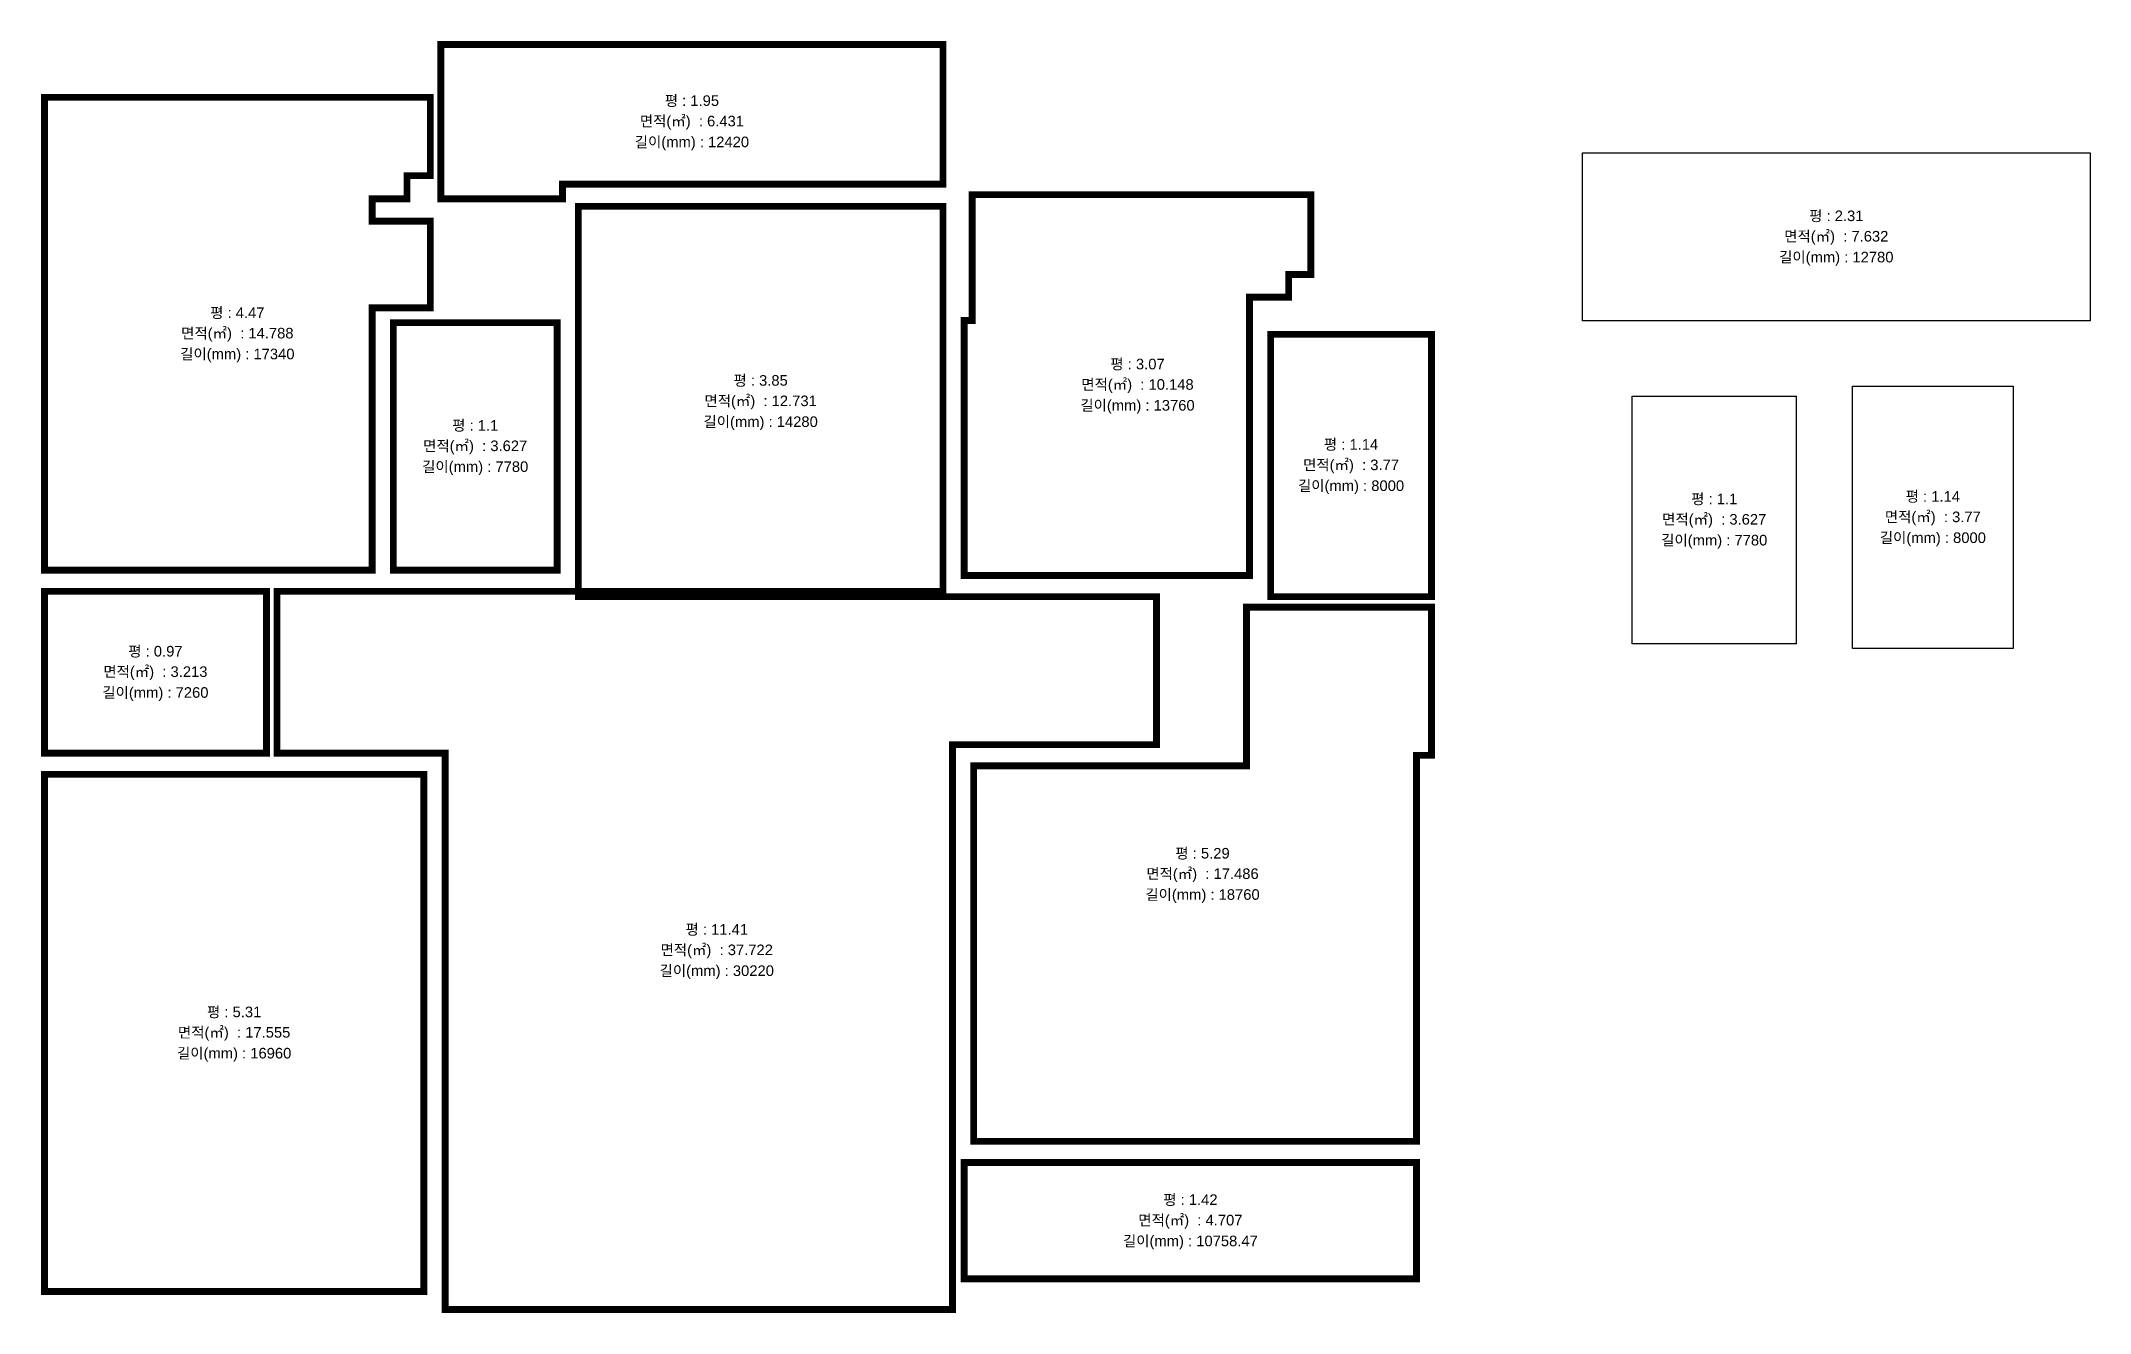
# Model space of a CAD drawing. Header units: millimetres. Extents: x -41292 to 298682, y -22072 to 33155.
# Drawn here: x 193781 to 213163, y -13483 to -1458 of the extents above; entities that cross this region are included whole.
import ezdxf
from ezdxf.enums import TextEntityAlignment as Align

# ---------------------------------------------------------------- set-up
doc = ezdxf.new("R2010")
doc.units = ezdxf.units.MM
doc.linetypes.add('HID', pattern=[2.3, 1.5, -0.8])
doc.styles.get("Standard").update_dxf_attribs({"font": 'arial.ttf'})

msp = doc.modelspace()

# ---------------------------------------------------------------- texts
at = {"color": 7}
for s, p in [('평 : 1.95', (199938.22, -2020.6)), ('평 : 2.31', (210763.34, -3109.47)), ('평 : 4.47', (195638.22, -4025.6)), ('평 : 3.07', (204153.22, -4510.6)), ('평 : 3.85', (200588.22, -4665.6)), ('평 : 1.1', (197888.22, -5090.6)), ('평 : 1.14', (206173.22, -5270.6)), ('평 : 1.1', (209608.73, -5785.51)), ('평 : 1.14', (211676.56, -5762.42)), ('평 : 0.97', (194863.22, -7225.6)), ('평 : 5.29', (204768.22, -9135.6)), ('평 : 11.41', (200173.22, -9855.6)), ('평 : 5.31', (195608.22, -10635.6)), ('평 : 1.42', (204653.6, -12410.6))]:
    msp.add_text(s, height=100, dxfattribs=at).set_placement(p, align=Align.MIDDLE)
for s, p in [('면적(㎡)  : 6.431', (199938.22, -2220.6)), ('길이(mm) : 12420', (199938.22, -2420.6)), ('면적(㎡)  : 7.632', (210763.34, -3309.47)), ('길이(mm) : 12780', (210763.34, -3509.47)), ('면적(㎡)  : 14.788', (195638.22, -4225.6)), ('길이(mm) : 17340', (195638.22, -4425.6)), ('면적(㎡)  : 10.148', (204153.22, -4710.6)), ('면적(㎡)  : 12.731', (200588.22, -4865.6)), ('길이(mm) : 13760', (204153.22, -4910.6)), ('길이(mm) : 14280', (200588.22, -5065.6)), ('면적(㎡)  : 3.627', (197888.22, -5290.6)), ('길이(mm) : 7780', (197888.22, -5490.6)), ('면적(㎡)  : 3.77', (206173.22, -5470.6)), ('길이(mm) : 8000', (206173.22, -5670.6)), ('면적(㎡)  : 3.627', (209608.73, -5985.51)), ('면적(㎡)  : 3.77', (211676.56, -5962.42)), ('길이(mm) : 7780', (209608.73, -6185.51)), ('길이(mm) : 8000', (211676.56, -6162.42)), ('면적(㎡)  : 3.213', (194863.22, -7425.6)), ('길이(mm) : 7260', (194863.22, -7625.6)), ('면적(㎡)  : 17.486', (204768.22, -9335.6)), ('길이(mm) : 18760', (204768.22, -9535.6)), ('면적(㎡)  : 37.722', (200173.22, -10055.6)), ('길이(mm) : 30220', (200173.22, -10255.6)), ('면적(㎡)  : 17.555', (195608.22, -10835.6)), ('길이(mm) : 16960', (195608.22, -11035.6)), ('면적(㎡)  : 4.707', (204653.6, -12610.6)), ('길이(mm) : 10758.47', (204653.6, -12810.6))]:
    msp.add_text(s, height=100).set_placement(p, align=Align.MIDDLE)

# ---------------------------------------------------------------- linework, layer by layer
at = {"color": 146, "linetype": 'HID', "ltscale": 20, "true_color": 0x105689, "const_width": 65}
for points in [[(197563.22, -1490.6), (197563.22, -2950.6), (198713.22, -2950.6), (198713.22, -2810.6), (202313.22, -2810.6), (202313.22, -1490.6), (197563.22, -1490.6)], [(193813.22, -1990.6), (197463.22, -1990.6), (197463.22, -2730.6), (197243.22, -2730.6), (197243.22, -2950.6), (196913.22, -2950.6), (196913.22, -3160.6), (197463.22, -3160.6), (197463.22, -3980.6), (196913.22, -3980.6), (196913.22, -6460.6), (193813.22, -6460.6), (193813.22, -1990.6)], [(202588.22, -2910.6), (205793.22, -2910.6), (205793.22, -3665.6), (205583.22, -3665.6), (205583.22, -3880.6), (205213.22, -3880.6), (205213.22, -6510.6), (202513.22, -6510.6), (202513.22, -4100.6), (202588.22, -4100.6), (202588.22, -2910.6)], [(202603.22, -8310.6), (202603.22, -11860.6), (206793.22, -11860.6), (206793.22, -8210.6), (206933.22, -8210.6), (206933.22, -6810.6), (205183.22, -6810.6), (205183.22, -8310.6), (202603.22, -8310.6)]]:
    msp.add_lwpolyline(points, dxfattribs=at)
for points in [[(208363.34, -2514.47), (213163.34, -2514.47), (213163.34, -4104.47), (208363.34, -4104.47)], [(208833.73, -4815.51), (210383.73, -4815.51), (210383.73, -7155.51), (208833.73, -7155.51)], [(210916.56, -4722.42), (212436.56, -4722.42), (212436.56, -7202.42), (210916.56, -7202.42)]]:
    msp.add_lwpolyline(points, close=True)
for points in [[(198863.22, -3020.6), (202313.22, -3020.6), (202313.22, -6710.6), (198863.22, -6710.6)], [(197113.22, -4120.6), (198663.22, -4120.6), (198663.22, -6460.6), (197113.22, -6460.6)], [(205413.22, -4230.6), (206933.22, -4230.6), (206933.22, -6710.6), (205413.22, -6710.6)], [(193813.22, -6660.6), (195913.22, -6660.6), (195913.22, -8190.6), (193813.22, -8190.6)], [(202313.22, -6660.6), (196013.22, -6660.6), (196013.22, -8190.6), (197603.22, -8190.6), (197603.22, -13450.6), (202403.22, -13450.6), (202403.22, -8110.6), (204333.22, -8110.6), (204333.22, -6710.6), (202313.22, -6710.6)], [(193813.22, -8390.6), (197403.22, -8390.6), (197403.22, -13280.6), (193813.22, -13280.6)], [(202513.98, -12060.6), (206793.22, -12060.6), (206793.22, -13160.6), (202513.98, -13160.6)]]:
    msp.add_lwpolyline(points, close=True, dxfattribs=at)

msp.set_redraw_order([(e.dxf.handle, doc.entitydb.next_handle()) for e in msp.query("TEXT MTEXT ATTDEF DIMENSION ARC_DIMENSION")])  # texts and dimensions are drawn at this point

doc.saveas('drawing.dxf')
